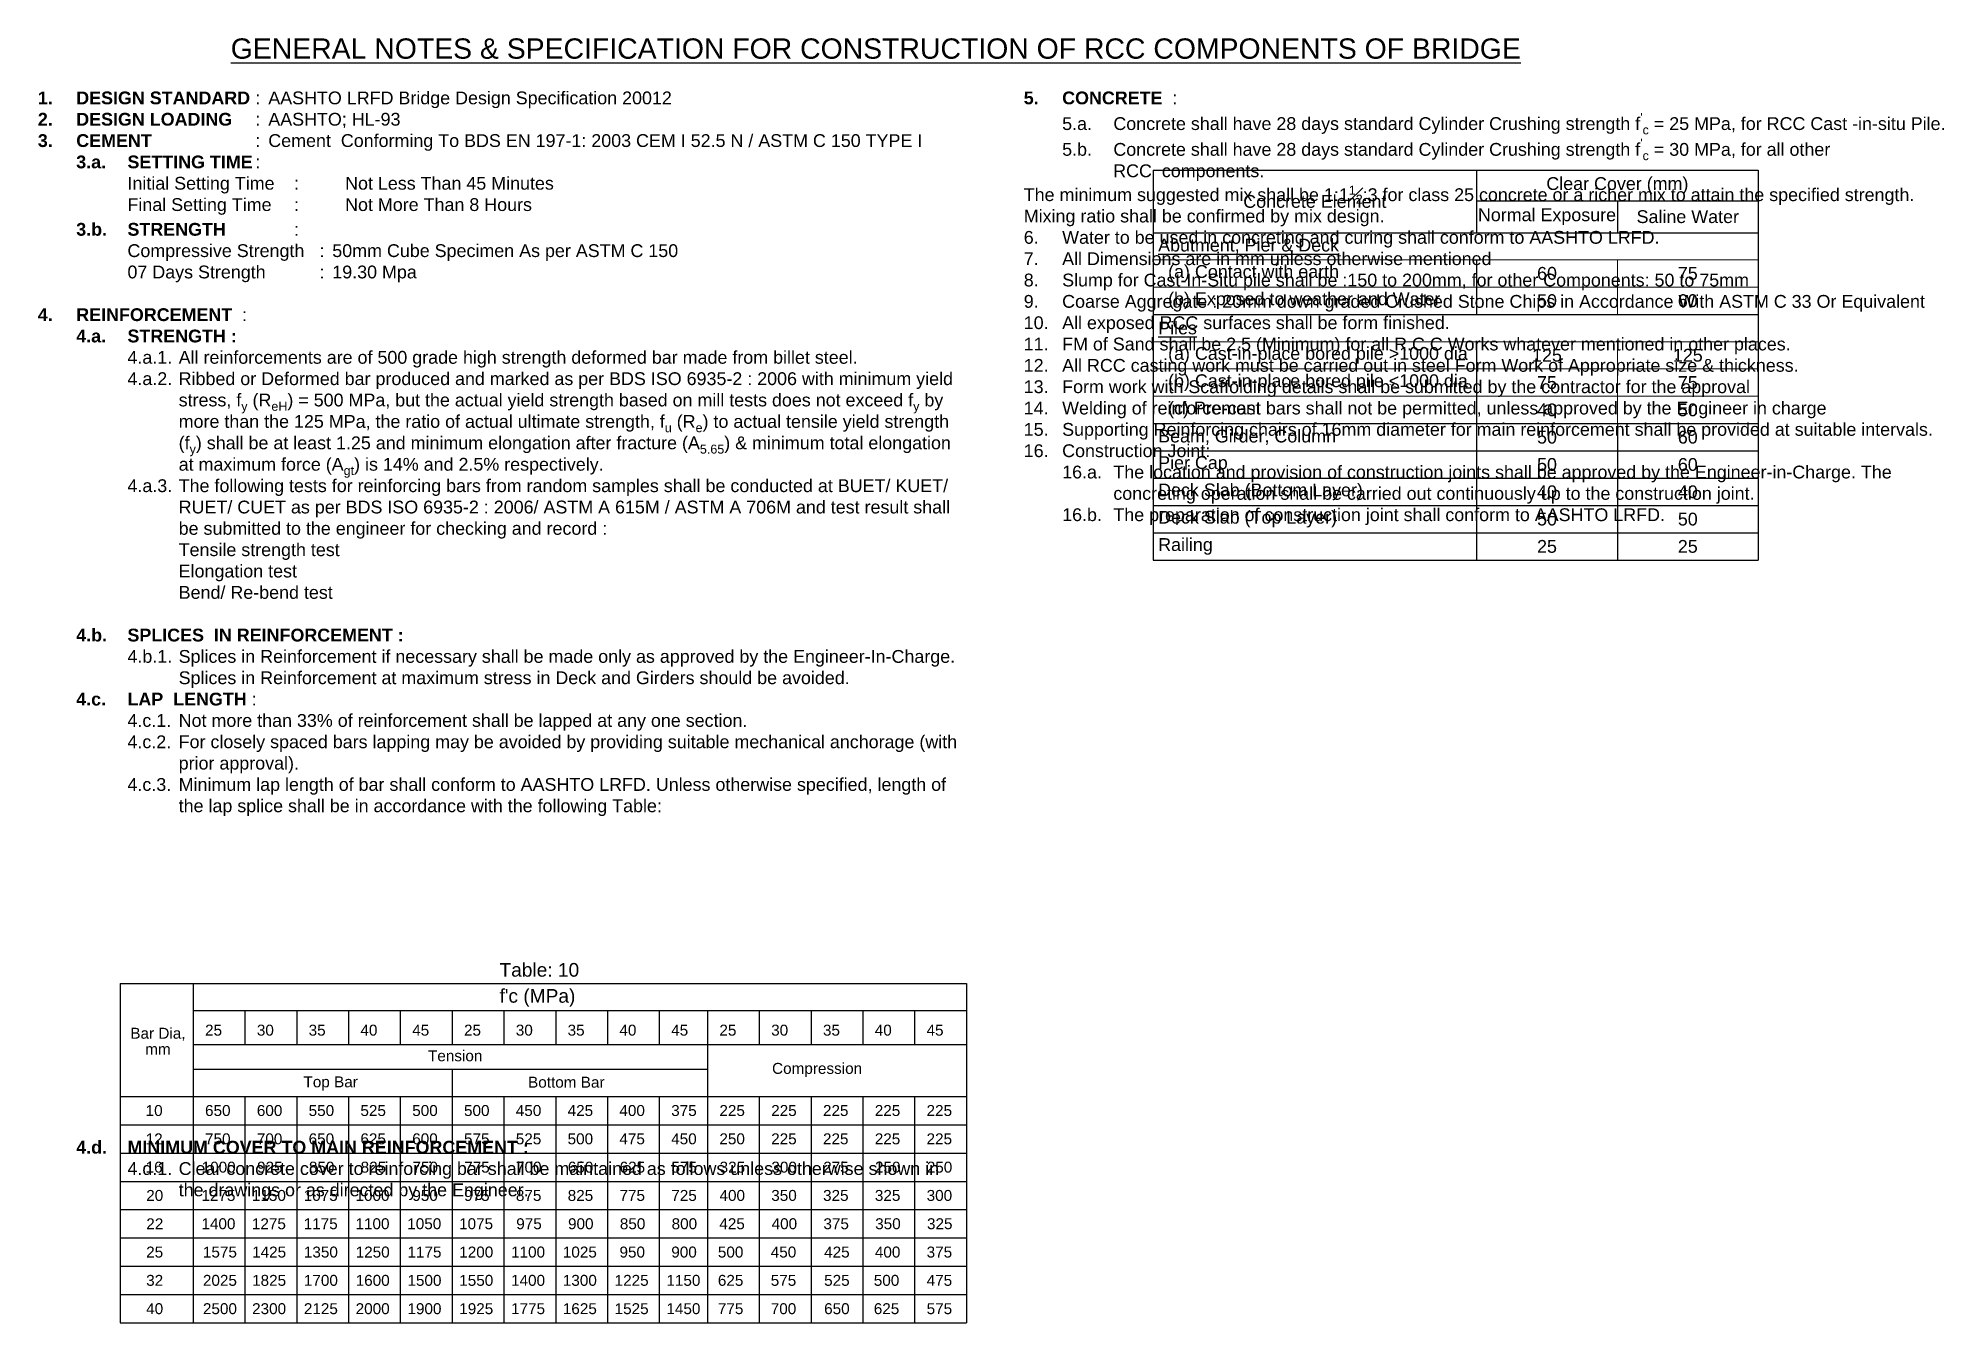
# Model space of a CAD drawing. Header units: millimetres. Extents: x 105 to 209081, y -582 to 17080.
# Drawn here: x 199703 to 209081, y 7517 to 13841 of the extents above; entities that cross this region are included whole.
import ezdxf

# ---------------------------------------------------------------- set-up
doc = ezdxf.new("R2010")
doc.units = ezdxf.units.MM
doc.layers.add('Border', color=7, linetype='Continuous', lineweight=40)
doc.layers.add('Text', color=7, linetype='Continuous')
doc.styles.add('AR', font='arial.ttf')
doc.styles.get("Standard").update_dxf_attribs({"font": 'arial.ttf'})

msp = doc.modelspace()

# ---------------------------------------------------------------- texts
at = {"layer": 'Text', "linetype": 'Continuous'}
for s, height, p in [('Table: 10', 67.33, (201973.3, 9221.1)), ("f'c (MPa)", 67.33, (201973.3, 9093)), ('25', 53.86, (200524.3, 8931)), ('30 ', 53.86, (200779.2, 8931)), ('35', 53.86, (201034.1, 8931)), ('40', 53.86, (201288.9, 8931)), ('45', 53.86, (201543.8, 8931)), ('25', 53.86, (201798.6, 8931)), ('30', 53.86, (202053.5, 8931)), ('35', 53.86, (202308.4, 8931)), ('40', 53.86, (202563.2, 8931)), ('45', 53.86, (202818.1, 8931)), ('25', 53.86, (203055.3, 8931)), ('30', 53.86, (203310.1, 8931)), ('35', 53.86, (203565, 8931)), ('40', 53.86, (203819.9, 8931)), ('45', 53.86, (204074.7, 8931)), ('10', 53.86, (200231.9, 8535.4)), ('650', 53.86, (200524.3, 8535.4)), ('600', 53.86, (200779.2, 8535.4)), ('550', 53.86, (201034.1, 8535.4)), ('525', 53.86, (201288.9, 8535.4)), ('500', 53.86, (201543.8, 8535.4)), ('500', 53.86, (201798.6, 8535.4)), ('450', 53.86, (202053.5, 8535.4)), ('425', 53.86, (202308.4, 8535.4)), ('400', 53.86, (202563.2, 8535.4)), ('375', 53.86, (202818.1, 8535.4)), ('225', 53.86, (203055.3, 8535.4)), ('225', 53.86, (203310.1, 8535.4)), ('225', 53.86, (203565, 8535.4)), ('225', 53.86, (203819.9, 8535.4)), ('225', 53.86, (204074.7, 8535.4)), ('12', 53.86, (200232.1, 8395.6)), ('750', 53.86, (200524.3, 8396.1)), ('700', 53.86, (200779.2, 8396.1)), ('650', 53.86, (201034.1, 8396.1)), ('625', 53.86, (201288.9, 8396.1)), ('600', 53.86, (201543.8, 8396.1)), ('575', 53.86, (201798.6, 8396.1)), ('525', 53.86, (202053.5, 8396.1)), ('500', 53.86, (202308.4, 8396.1)), ('475', 53.86, (202563.2, 8396.1)), ('450', 53.86, (202818.1, 8396.1)), ('250', 53.86, (203055.3, 8396.1)), ('225', 53.86, (203310.1, 8396.1)), ('225', 53.86, (203565, 8396.1)), ('225', 53.86, (203819.9, 8396.1)), ('225', 53.86, (204074.7, 8396.1)), ('16', 53.86, (200231.8, 8256.7)), ('1000', 53.86, (200507.6, 8256.7)), ('925', 53.86, (200780.3, 8256.7)), ('850', 53.86, (201035.2, 8256.7)), ('825', 53.86, (201290, 8256.7)), ('750', 53.86, (201544.9, 8256.7)), ('775', 53.86, (201799.7, 8256.7)), ('700', 53.86, (202054.6, 8256.7)), ('650', 53.86, (202309.5, 8256.7)), ('625', 53.86, (202564.3, 8256.7)), ('575', 53.86, (202819.2, 8256.7)), ('325', 53.86, (203056.4, 8256.7)), ('300', 53.86, (203311.2, 8256.7)), ('275', 53.86, (203566.1, 8256.7)), ('250', 53.86, (203821, 8256.7)), ('250', 53.86, (204075.8, 8256.7)), ('20', 53.86, (200234.9, 8117.4)), ('1275', 53.86, (200506.5, 8117.4)), ('1150', 53.86, (200754.8, 8117.4)), ('1075', 53.86, (201009.7, 8117.4)), ('1000', 53.86, (201264.6, 8117.4)), ('950', 53.86, (201544.3, 8117.4)), ('975', 53.86, (201799.1, 8117.4)), ('875', 53.86, (202054, 8117.4)), ('825', 53.86, (202308.9, 8117.4)), ('775', 53.86, (202563.7, 8117.4)), ('725', 53.86, (202818.6, 8117.4)), ('400', 53.86, (203055.8, 8117.4)), ('350', 53.86, (203310.6, 8117.4)), ('325', 53.86, (203565.5, 8117.4)), ('325', 53.86, (203820.4, 8117.4)), ('300', 53.86, (204075.2, 8117.4)), ('22', 53.86, (200235.1, 7977.6)), ('1400', 53.86, (200506.5, 7978.1)), ('1275', 53.86, (200754.8, 7978.1)), ('1175', 53.86, (201009.7, 7978.1)), ('1100', 53.86, (201264.6, 7978.1)), ('1050', 53.86, (201519.4, 7978.1)), ('1075', 53.86, (201774.3, 7978.1)), ('975', 53.86, (202055.7, 7978.1)), ('900', 53.86, (202310.5, 7978.1)), ('850', 53.86, (202565.4, 7978.1)), ('800', 53.86, (202820.3, 7978.1)), ('425', 53.86, (203054.9, 7978.1)), ('400', 53.86, (203312.3, 7978.1)), ('375', 53.86, (203567.2, 7978.1)), ('350', 53.86, (203822, 7978.1)), ('325', 53.86, (204076.9, 7978.1)), ('25', 53.86, (200234.6, 7838.7)), ('1575', 53.86, (200513.9, 7838.7)), ('1425', 53.86, (200755.8, 7838.7)), ('1350', 53.86, (201010.6, 7838.7)), ('1250', 53.86, (201265.5, 7838.7)), ('1175', 53.86, (201520.3, 7838.7)), ('1200', 53.86, (201775.2, 7838.7)), ('1100', 53.86, (202030.1, 7838.7)), ('1025', 53.86, (202284.9, 7838.7)), ('950', 53.86, (202563.7, 7838.7)), ('900', 53.86, (202818.6, 7838.7)), ('500', 53.86, (203047.8, 7838.7)), ('450', 53.86, (203308, 7838.7)), ('425', 53.86, (203570.8, 7838.7)), ('400', 53.86, (203820.4, 7838.7)), ('375', 53.86, (204075.2, 7838.7)), ('32', 53.86, (200234.6, 7699.4)), ('2025', 53.86, (200513.9, 7699.4)), ('1825', 53.86, (200755.8, 7699.4)), ('1700', 53.86, (201010.6, 7699.4)), ('1600', 53.86, (201265.5, 7699.4)), ('1500', 53.86, (201520.3, 7699.4)), ('1550', 53.86, (201775.2, 7699.4)), ('1400', 53.86, (202030.1, 7699.4)), ('1300', 53.86, (202284.9, 7699.4)), ('1225', 53.86, (202539.8, 7699.4)), ('1150', 53.86, (202794.6, 7699.4)), ('625', 53.86, (203047.8, 7699.4)), ('575', 53.86, (203308, 7699.4)), ('525', 53.86, (203570.8, 7699.4)), ('500', 53.86, (203815.1, 7699.4)), ('475', 53.86, (204075.2, 7699.4)), ('40', 53.86, (200234.6, 7560.1)), ('2500', 53.86, (200513.9, 7560)), ('2300', 53.86, (200755.8, 7560)), ('2125', 53.86, (201010.6, 7560)), ('2000', 53.86, (201265.5, 7560)), ('1900', 53.86, (201520.3, 7560)), ('1925', 53.86, (201775.2, 7560)), ('1775', 53.86, (202030.1, 7560)), ('1625', 53.86, (202284.9, 7560)), ('1525', 53.86, (202539.8, 7560)), ('1450', 53.86, (202794.6, 7560)), ('775', 53.86, (203047.8, 7560)), ('700', 53.86, (203308, 7560)), ('650', 53.86, (203570.8, 7560)), ('625', 53.86, (203815.1, 7560)), ('575', 53.86, (204075.2, 7560))]:
    msp.add_text(s, height=height, dxfattribs=at).set_placement(p)
at = {"layer": 'Text', "linetype": 'Continuous', "ltscale": 300, "insert": (200650.7, 13839.5), "char_height": 100, "width": 9888.273, "attachment_point": 1, "style": 'AR'}
msp.add_mtext('{\\LGENERAL NOTES & SPECIFICATION FOR CONSTRUCTION OF RCC COMPONENTS OF BRIDGE }', dxfattribs=at)
at = {"layer": 'Text', "linetype": 'Continuous', "ltscale": 300}
note = msp.add_mtext_static_columns([''] * 2, width=4532.477, gutter_width=319, height=6009.1, dxfattribs=dict(at, insert=(199701.5, 13578.1), char_height=63, attachment_point=1, style='AR'))
for column, words in zip([note] + note.columns.linked_columns, ['\\A1;\\pi-189,l189,t189,1071,1134;{\\fArial|b1|i0|c0|p34;1.^IDESIGN STANDARD\\fArial CYR|b0|i0|c204|p34;^I: ^IAASHTO LRFD Bridge Design Specification 200\\fArial CYR|b0|i0|c0|p34;12\\fArial CYR|b0|i0|c204|p34;\\P\\fArial|b1|i0|c0|p34;2.^IDESIGN LOADING\\fArial CYR|b0|i0|c204|p34;^I: ^IAASHTO; HL-93\\P\\fArial|b1|i0|c0|p34;3.^ICEMENT\\fArial CYR|b0|i0|c204|p34;^I: ^ICement  Conforming To BDS EN 197-1: 2003 CEM I 52.5 N / ASTM C 150 TYPE I\\P\\pi-252,l441,t441,1071;\\fArial|b1|i0|c0|p34;3.a.^ISETTING TIME\\fArial CYR|b0|i0|c204|p34;^I:\\P\\pi0,l0,t378,441,1260,1512;^I^IInitial Setting Time^I: ^INot Less Than 45 Minutes\\P^I^IFinal Setting Time^I: ^INot More Than 8 Hours\\P\\pt378,441,1071;\\H0.15873x;\\P\\pi-252,l441,t441,1071,1260;\\fArial|b1|i0|c0|p34;\\H6.3x;3.b.^ISTRENGTH\\fArial CYR|b0|i0|c204|p34;^I^I:\\P\\pi0,l0,t378,441,1386,1449;^I^ICompressive Strength^I:^I50mm Cube Specimen As per ASTM C 150\\P\\pt378,441,1134,1386,1449;^I^I07 Days Strength^I^I:^I19.30 Mpa\\P\\ptz;\\P\\pi-189,l189,t189,1071,1134;\\fArial|b1|i0|c0|p34;4.^IREINFORCEMENT  \\fArial CYR|b0|i0|c204|p34;:\\P\\pi-252,l441,t441,1071;\\fArial|b1|i0|c0|p34;4.a.^ISTRENGTH :\\P\\pl693,t693;\\fArial CYR|b0|i0|c204|p34;4.a.1.^IAll reinforcements are of \\fArial CYR|b0|i0|c0|p34;500\\fArial CYR|b0|i0|c204|p34; grade high strength deformed bar made from billet steel.\\P4.a.2.^IRibbed or Deformed bar produced and marked as per BDS ISO 6935-2 : 2006 with minimum yield stress, f\\H0.7x;\\S^ y;\\H1.4286x; (R\\H0.7x;\\S^ eH;\\H1.4286x;) = \\fArial CYR|b0|i0|c0|p34;500 \\fArial CYR|b0|i0|c204|p34;MPa, but the actual yield strength based on mill tests does not exceed f\\H0.7x;\\S^ y;\\H1.4286x; by more than the 125 MPa, the ratio of actual ultimate strength, f\\H0.7x;\\S^ u;\\H1.4286x; (R\\H0.7x;\\S^ e;\\H1.4286x;) to actual tensile yield strength (f\\H0.7x;\\S^ y;\\H1.4286x;) shall be at least 1.25 and minimum elongation after fracture (A\\H0.7x;\\S^ 5.65;\\H1.4286x;) & minimum total elongation at maximum force (A\\H0.7x;\\S^ gt;\\H1.4286x;) is 14% and 2.5% respectively.\\P4.a.3.^IThe following tests for reinforcing bars from random samples shall be conducted at BUET/ KUET/ RUET/ CUET as per BDS ISO 6935-2 : 2006/ ASTM A 615M / ASTM A\\fArial|b1|i0|c0|p34; \\fArial CYR|b0|i0|c204|p34;706M\\fArial|b1|i0|c0|p34; \\fArial CYR|b0|i0|c204|p34;and test result shall be submitted to the engineer for checking and record :\\P\\pi-378,l882,t693,819;^ITensile strength test\\P^IElongation test\\P^IBend/ Re-bend test\\P\\pl819,t819;\\P\\pi-252,l441,t441,1071;\\fArial|b1|i0|c0|p34;4.b.^ISPLICES  IN REINFORCEMENT :\\fArial CYR|b0|i0|c204|p34;\\P\\pl693,t693;4.b.1.^ISplices in Reinforcement if necessary shall be made only as approved by the Engineer-In-Charge. Splices in Reinforcement at maximum stress in Deck and Girders should be avoided.\\P\\pl441,t441,1071;\\fArial|b1|i0|c0|p34;4.c.^ILAP  LENGTH \\fArial CYR|b0|i0|c204|p34;:\\P\\pl693,t693;4.c.1.^INot more than 33% of reinforcement shall be lapped at any one section.\\P4.c.2.^IFor closely spaced bars lapping may be avoided by providing suitable mechanical anchorage (with prior approval).\\P4.c.3.^IMinimum lap length of bar shall conform to AASHTO LRFD. Unless otherwise specified, length of the lap splice shall be in accordance with the following Table:\\P\\pi0,l0,t378,441,1071,1134;\\P\\P\\P\\P\\P\\P\\P\\P\\P\\P\\P\\P\\P\\P\\P}', "\\A1;\\pi-252,l441,t441,1071;{\\fArial|b1|i0|c0|p34;4.d.^IMINIMUM COVER TO MAIN REINFORCEMENT :\\P\\pl693,t693;\\fArial CYR|b0|i0|c204|p34;4.d.1.^IClear concrete cover to reinforcing bar shall be maintained as follows unless otherwise shown in the drawings or as directed by the Engineer.  \\P\\pi-9.38007E+016,l2.03244E+017,t2.03244E+017;\\P\\P\\P\\P\\P\\P\\P\\P\\P\\P\\P\\P\\P\\P\\P\\P\\P\\P\\pi-189,l189,t189,1071,1134;\\fArial|b1|i0|c0|p34;5.^ICONCRETE  \\fArial CYR|b0|i0|c204|p34;:\\P\\pi-252,l441,t441,1071;5.a.^IConcrete shall have 28 days standard Cylinder Crushing strength f\\H0.7x;\\S'^ ;\\S^ c;\\H1.4286x; = 25 MPa, for RCC Cast -in-situ Pile.\\P\\H0.99998x;5.b.^IConcrete shall have 28 days standard Cylinder Crushing strength f\\H0.7x;\\S'^ ;\\S^ c;\\H1.4286x; = 30 MPa, for all other \\P\\pi0,l0,t5.95470E+009,6.94701E+009,1.68714E+010,1.78637E+010;                  RCC  components.\\P\\ptz;The minimum suggested mix shall be 1:1\\H0.7x;\\S1#2;\\H1.4286x;:3 for class 25 concrete \\H0.99992x;or a richer mix to attain the specified strength. Mixing ratio shall be confirmed by mix design.\\P\\pi-189,l189,t189,1071,1134;6.^IWater to be used in concreting and curing shall conform to AASHTO LRFD.\\P7.^IAll Dimensions are in mm unless otherwise mentioned\\P8.^ISlump for Cast-In-Situ pile shall be :150 to 200mm, for other Components: 50 to 75mm\\P9.^ICoarse Aggregate : 20mm down graded Crushed Stone Chips in Accordance With ASTM C 33 Or Equivalent \\P10.^IAll exposed RCC surfaces shall be form finished. \\P11.^IFM of Sand shall be 2.5 (Minimum) for all R.C.C Works whatever mentioned in other places.\\P12.^IAll RCC casting work must be carried out in steel Form Work of Appropriate size & thickness. \\P13.^IForm work with Scaffolding details shall be submitted by the contractor for the approval\\P14.^IWelding of reinforcement bars shall not be permitted, unless approved by the Engineer in charge\\P15.^ISupporting Reinforcing chairs of 16mm diameter for main reinforcement shall be provided at suitable intervals.\\P16.^IConstruction Joint:\\P\\pi-252,l441,t441,1071;16.a.^IThe location and provision of construction joints shall be approved by the Engineer-in-Charge. The concreting operation shall be carried out continuously up to the construction joint.\\P16.b.^IThe preparation of construction joint shall conform to AASHTO LRFD.                             }"]):
    column.text = words
at = {"layer": 'Text', "linetype": 'Continuous'}
for s, insert, char_height, width, attachment_point in [('Clear Cover (mm)', (207474.2, 13115.5), 63, 1384.531, 5), ('Concrete Element', (205985.3, 13036.8), 63, 1590.963, 5), ('Normal Exposure', (207127.8, 12961.7), 63, 691.726, 5), ('Saline Water', (207820.6, 12961.7), 63, 691.726, 5), (' {\\LAbutment, Pier & Deck}', (205189.9, 12816.4), 63, 1590.963, 4), ('   (a) Contact with earth', (205189.9, 12682.7), 63, 1590.963, 4), ('60', (207127.8, 12682.7), 63, 691.726, 5), ('75', (207820.6, 12682.7), 63, 691.726, 5), ('   (b) Exposed to weather and Water', (205189.9, 12548.3), 63, 1590.963, 4), ('50', (207127.8, 12548.3), 63, 691.726, 5), ('60', (207820.6, 12548.3), 63, 691.726, 5), (' {\\LPiles}', (205189.9, 12413.9), 63, 1590.963, 4), ('   (a) Cast-in-place bored pile >1000 dia', (205189.9, 12279.5), 63, 1590.963, 4), ('125', (207127.8, 12279.5), 63, 691.726, 5), ('125', (207820.6, 12279.5), 63, 691.726, 5), ('   (b) Cast-in-place bored pile <1000 dia', (205189.9, 12145.1), 63, 1590.963, 4), ('75', (207127.8, 12145.1), 63, 691.726, 5), ('75', (207820.6, 12145.1), 63, 691.726, 5), ('   (c) Pre-cast', (205189.9, 12010.7), 63, 1590.963, 4), ('40', (207127.8, 12010.7), 63, 691.726, 5), ('50', (207820.6, 12010.7), 63, 691.726, 5), (' Beam, Girder, Column', (205189.9, 11876.3), 63, 1590.963, 4), ('50', (207127.8, 11876.3), 63, 691.726, 5), ('60', (207820.6, 11876.3), 63, 691.726, 5), (' Pier Cap', (205189.9, 11741.9), 63, 1590.963, 4), ('50', (207127.8, 11741.9), 63, 691.726, 5), ('60', (207820.6, 11741.9), 63, 691.726, 5), (' Deck Slab (Bottom Layer)', (205189.9, 11607.5), 63, 1590.963, 4), ('40', (207127.8, 11607.5), 63, 691.726, 5), ('40', (207820.6, 11607.5), 63, 691.726, 5), (' Deck Slab (Top Layer)', (205189.9, 11473.1), 63, 1590.963, 4), ('50', (207127.8, 11473.1), 63, 691.726, 5), ('50', (207820.6, 11473.1), 63, 691.726, 5), (' Railing', (205189.9, 11338.7), 63, 1590.963, 4), ('25', (207127.8, 11338.7), 63, 691.726, 5), ('25', (207820.6, 11338.7), 63, 691.726, 5), ('Bar Dia,', (200292.5, 8937.7), 53.86, 989.479, 5), ('mm', (200292.5, 8864.5), 53.86, 989.479, 5), ('Tension', (201755.2, 8831.4), 53.86, 1268.829, 5), ('{\\C256;Top Bar}', (201142.4, 8695.3), 53.865, 1268.829, 5), ('Bottom Bar', (202302, 8701.4), 53.86, 1268.829, 5), ('Compression', (203536.1, 8761.6), 53.865, 1268.829, 5)]:
    msp.add_mtext(s, dxfattribs=dict(at, insert=insert, char_height=char_height, width=width, attachment_point=attachment_point))

# ---------------------------------------------------------------- linework, layer by layer
at = {"layer": 'Border', "linetype": 'Continuous', "const_width": 3}
msp.add_lwpolyline([(206351.9, 12138), (206396.2, 12118.9)], dxfattribs=at)
at = {"layer": 'Text', "linetype": 'Continuous'}
for p, q in [((205189.3, 13190.6), (208167, 13190.6)), ((205189.3, 13190.6), (205189.3, 12883)), ((206781.4, 13190.6), (206781.4, 12883)), ((208167, 13190.6), (208167, 12883)), ((206781.4, 13040.5), (208167, 13040.5)), ((207474.2, 13040.5), (207474.2, 12883)), ((207474.2, 11943.5), (207474.2, 11540.3)), ((208167, 11943.5), (208167, 11271.5)), ((206781.4, 11809.1), (208167, 11809.1)), ((206781.4, 11674.7), (208167, 11674.7)), ((206781.4, 11540.3), (208167, 11540.3)), ((206781.4, 11405.9), (208167, 11405.9)), ((206781.4, 11271.5), (208167, 11271.5)), ((200106.8, 9187.9), (200106.8, 7517)), ((200106.8, 9187.9), (204270.9, 9187.9)), ((200465.6, 9187.9), (200465.6, 7517)), ((204270.9, 9187.9), (204270.9, 7517)), ((200465.6, 9054.6), (204270.9, 9054.6)), ((200465.6, 9054.6), (200465.6, 7517)), ((200720.5, 9054.6), (200720.5, 8887.9)), ((200975.3, 9054.6), (200975.3, 8887.9)), ((201230.2, 9054.6), (201230.2, 8887.9)), ((201485.1, 9054.6), (201485.1, 8887.9)), ((201739.9, 9054.6), (201739.9, 8887.9)), ((201994.8, 9054.6), (201994.8, 8887.9)), ((202249.7, 9054.6), (202249.7, 8887.9)), ((202504.5, 9054.6), (202504.5, 8887.9)), ((202759.4, 9054.6), (202759.4, 8887.9)), ((202996.6, 9054.6), (202996.6, 7517)), ((203251.4, 9054.6), (203251.4, 8887.9)), ((203506.3, 9054.6), (203506.3, 8887.9)), ((203761.1, 9054.6), (203761.1, 8887.9)), ((204016, 9054.6), (204016, 8887.9)), ((200465.6, 8887.9), (204270.9, 8887.9)), ((200465.6, 8765.3), (202996.6, 8765.3)), ((201739.9, 8765.3), (201739.9, 7517)), ((200106.8, 8631.7), (204270.9, 8631.7)), ((200720.5, 8631.7), (200720.5, 7517)), ((200975.3, 8631.7), (200975.3, 7517)), ((201230.2, 8631.7), (201230.2, 7517)), ((201485.1, 8631.7), (201485.1, 7517)), ((201994.8, 8631.7), (201994.8, 7517)), ((202249.7, 8631.7), (202249.7, 7517)), ((202504.5, 8631.7), (202504.5, 7517)), ((202759.4, 8631.7), (202759.4, 7517)), ((203251.4, 8631.7), (203251.4, 7517)), ((203506.3, 8631.7), (203506.3, 7517)), ((203761.1, 8631.7), (203761.1, 7517)), ((204016, 8631.7), (204016, 7517)), ((200106.8, 8492.3), (204270.9, 8492.3)), ((200106.8, 8353), (204270.9, 8353)), ((200106.8, 8213.6), (204270.9, 8213.6)), ((200106.8, 8074.3), (204270.9, 8074.3)), ((200106.8, 7935), (204270.9, 7935)), ((200106.8, 7795.6), (204270.9, 7795.6)), ((200106.8, 7656.3), (204270.9, 7656.3)), ((200106.8, 7517), (204270.9, 7517))]:
    msp.add_line(p, q, dxfattribs=at)
at = {"layer": 'Text'}
for p, q in [((205189.3, 12883), (208167, 12883)), ((205189.3, 12883), (205189.3, 11271.5)), ((208167, 12883), (208167, 11943.5)), ((206781.4, 12749.9), (206781.4, 12481.1)), ((205189.3, 12481.1), (208167, 12481.1)), ((206781.4, 12346.7), (206781.4, 11271.5)), ((205189.3, 11943.5), (208167, 11943.5)), ((205189.3, 11809.1), (206781.4, 11809.1)), ((205189.3, 11674.7), (206781.4, 11674.7)), ((205189.3, 11540.3), (206781.4, 11540.3)), ((207474.2, 11540.3), (207474.2, 11271.5)), ((205189.3, 11405.9), (206781.4, 11405.9)), ((205189.3, 11271.5), (206781.4, 11271.5))]:
    msp.add_line(p, q, dxfattribs=at)
at = {"layer": 'Text', "color": 8, "linetype": 'Continuous', "lineweight": 0}
for p, q in [((205189.3, 12749.9), (208167, 12749.9)), ((207474.2, 12749.9), (207474.2, 12481.1)), ((205189.3, 12615.5), (208167, 12615.5)), ((205189.3, 12346.7), (208167, 12346.7)), ((207474.2, 12346.7), (207474.2, 11943.5)), ((205189.3, 12212.3), (208167, 12212.3)), ((205189.3, 12077.9), (208167, 12077.9))]:
    msp.add_line(p, q, dxfattribs=at)

msp.set_redraw_order([(e.dxf.handle, doc.entitydb.next_handle()) for e in msp.query("TEXT MTEXT ATTDEF DIMENSION ARC_DIMENSION")])  # texts and dimensions are drawn at this point

doc.saveas('drawing.dxf')
